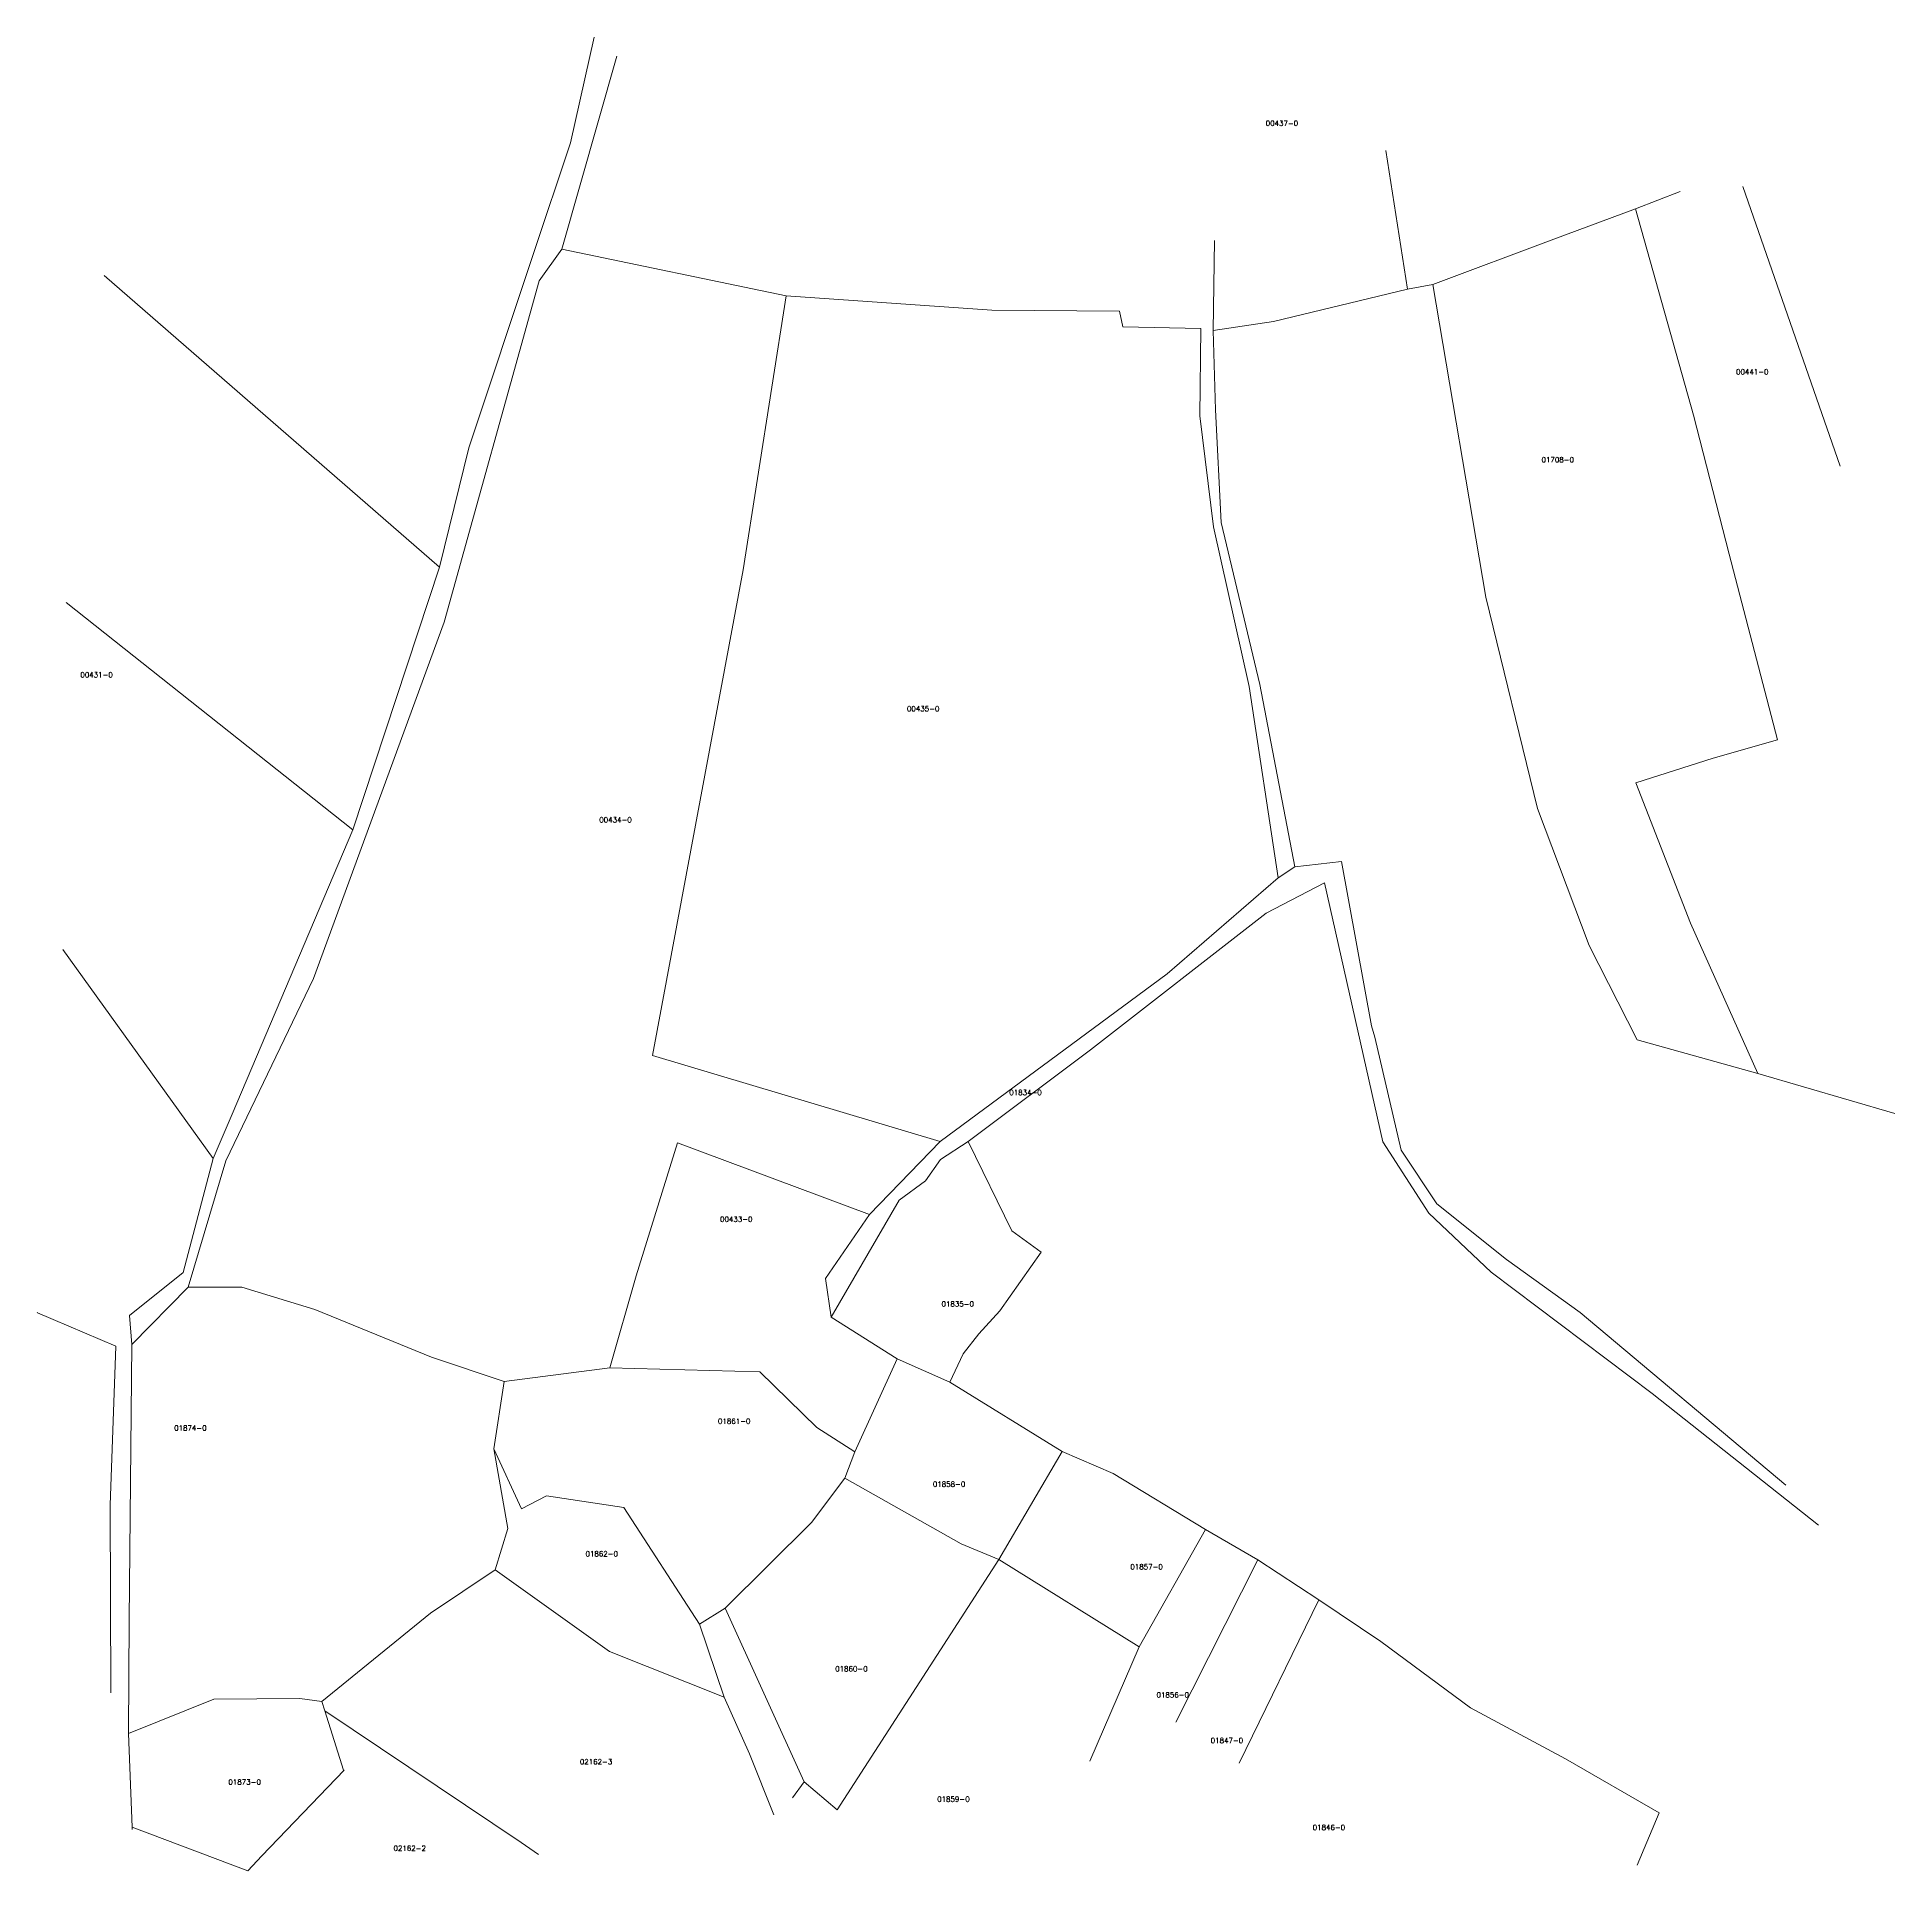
# Model space of a CAD drawing. Header units: metres. Extents: x 7519371 to 7519729, y 4695322 to 4695676.
import ezdxf

# ---------------------------------------------------------------- set-up
doc = ezdxf.new("R2010")
doc.units = ezdxf.units.M
for name, color, linetype, lineweight in [('Nr Parceles Baze', 7, 'Continuous', 0), ('Nr-Kojshi', 251, 'Continuous', 0), ('Parc-Kojshi', 251, 'Continuous', 0), ('Parcela Baze', 7, 'Continuous', 0)]:
    doc.layers.add(name, color=color, linetype=linetype, lineweight=lineweight)
doc.styles.get("Standard").update_dxf_attribs({"font": 'simplex.shx'})

msp = doc.modelspace()

# ---------------------------------------------------------------- linework, layer by layer
at = {"layer": 'Parc-Kojshi'}
for points in [[(7519474.063, 4695655.146), (7519478.634, 4695675.545)], [(7519482.994, 4695671.855), (7519472.402, 4695634.637)], [(7519466.972, 4695633.857), (7519474.063, 4695655.146)], [(7519635.422, 4695626.94), (7519631.263, 4695653.659)], [(7519679.413, 4695642.428), (7519688.033, 4695645.797)], [(7519718.841, 4695592.788), (7519700.083, 4695646.717)], [(7519663.653, 4695636.609), (7519679.413, 4695642.428)], [(7519690.551, 4695602.679), (7519679.413, 4695642.428)], [(7519454.511, 4695596.349), (7519466.972, 4695633.857)], [(7519472.402, 4695634.637), (7519468.032, 4695628.527)], [(7519472.402, 4695634.637), (7519515.692, 4695625.685)], [(7519598.232, 4695636.361), (7519597.972, 4695618.972)], [(7519640.332, 4695627.82), (7519663.653, 4695636.609)], [(7519448.85, 4695573.33), (7519384.162, 4695629.601)], [(7519468.032, 4695628.527), (7519449.75, 4695562.721)], [(7519609.632, 4695620.702), (7519635.422, 4695626.94)], [(7519635.422, 4695626.94), (7519640.332, 4695627.82)], [(7519640.332, 4695627.82), (7519650.56, 4695567.562)], [(7519507.39, 4695572.828), (7519515.692, 4695625.685)], [(7519515.692, 4695625.685), (7519555.332, 4695622.894)], [(7519555.332, 4695622.894), (7519579.952, 4695622.723)], [(7519579.952, 4695622.723), (7519580.542, 4695619.683)], [(7519580.542, 4695619.683), (7519595.572, 4695619.392)], [(7519595.381, 4695602.533), (7519595.572, 4695619.392)], [(7519597.972, 4695618.972), (7519609.632, 4695620.702)], [(7519597.972, 4695618.972), (7519598.401, 4695603.663)], [(7519598.04, 4695581.114), (7519595.381, 4695602.533)], [(7519598.401, 4695603.663), (7519599.52, 4695581.934)], [(7519697.43, 4695575.86), (7519690.551, 4695602.679)], [(7519448.85, 4695573.33), (7519454.511, 4695596.349)], [(7519604.949, 4695550.315), (7519598.04, 4695581.114)], [(7519599.52, 4695581.934), (7519606.949, 4695550.685)], [(7519432.108, 4695522.703), (7519448.85, 4695573.33)], [(7519489.887, 4695479.183), (7519507.39, 4695572.828)], [(7519706.769, 4695540.061), (7519697.43, 4695575.86)], [(7519376.87, 4695566.554), (7519432.108, 4695522.703)], [(7519650.56, 4695567.562), (7519660.479, 4695526.774)], [(7519449.75, 4695562.721), (7519424.567, 4695494.055)], [(7519610.528, 4695513.426), (7519604.949, 4695550.315)], [(7519606.949, 4695550.685), (7519613.748, 4695515.576)], [(7519694.399, 4695536.542), (7519706.769, 4695540.061)], [(7519679.449, 4695531.783), (7519694.399, 4695536.542)], [(7519690.018, 4695504.694), (7519679.449, 4695531.783)], [(7519660.479, 4695526.774), (7519670.458, 4695500.405)], [(7519432.108, 4695522.703), (7519408.836, 4695467.867)], [(7519613.748, 4695515.576), (7519610.528, 4695513.426)], [(7519622.718, 4695516.566), (7519613.748, 4695515.576)], [(7519628.487, 4695484.867), (7519622.718, 4695516.566)], [(7519589.117, 4695494.938), (7519610.528, 4695513.426)], [(7519619.468, 4695512.496), (7519608.188, 4695506.617)], [(7519630.696, 4695462.538), (7519619.468, 4695512.496)], [(7519608.188, 4695506.617), (7519574.357, 4695480.239)], [(7519702.997, 4695475.714), (7519690.018, 4695504.694)], [(7519405.226, 4695459.337), (7519376.207, 4695499.597)], [(7519670.458, 4695500.405), (7519679.747, 4695482.175)], [(7519424.567, 4695494.055), (7519407.656, 4695458.897)], [(7519545.336, 4695462.621), (7519589.117, 4695494.938)], [(7519629.157, 4695482.737), (7519628.487, 4695484.867)], [(7519574.357, 4695480.239), (7519550.766, 4695462.591)], [(7519634.206, 4695460.918), (7519629.157, 4695482.737)], [(7519679.747, 4695482.175), (7519702.997, 4695475.714)], [(7519545.336, 4695462.621), (7519489.887, 4695479.183)], [(7519702.997, 4695475.714), (7519729.397, 4695467.984)], [(7519408.836, 4695467.867), (7519405.226, 4695459.337)], [(7519531.756, 4695448.493), (7519545.336, 4695462.621)], [(7519550.766, 4695462.591), (7519545.396, 4695459.142)], [(7519559.165, 4695445.372), (7519550.766, 4695462.591)], [(7519639.576, 4695448.768), (7519630.696, 4695462.538)], [(7519399.435, 4695437.359), (7519405.226, 4695459.337)], [(7519407.656, 4695458.897), (7519400.405, 4695434.499)], [(7519545.396, 4695459.142), (7519542.506, 4695455.012)], [(7519641.086, 4695450.598), (7519634.206, 4695460.918)], [(7519542.506, 4695455.012), (7519537.436, 4695451.312)], [(7519537.436, 4695451.312), (7519524.335, 4695428.694)], [(7519651.605, 4695437.418), (7519639.576, 4695448.768)], [(7519654.515, 4695439.818), (7519641.086, 4695450.598)], [(7519564.805, 4695441.232), (7519559.165, 4695445.372)], [(7519556.825, 4695429.932), (7519564.805, 4695441.232)], [(7519389.065, 4695429.069), (7519399.435, 4695437.359)], [(7519682.594, 4695414.028), (7519651.605, 4695437.418)], [(7519668.725, 4695429.588), (7519654.515, 4695439.818)], [(7519400.405, 4695434.499), (7519389.524, 4695423.48)], [(7519410.725, 4695434.498), (7519400.405, 4695434.499)], [(7519424.775, 4695430.228), (7519410.725, 4695434.498)], [(7519371.355, 4695429.58), (7519371.265, 4695429.66)], [(7519386.424, 4695423.16), (7519371.355, 4695429.58)], [(7519447.284, 4695421.007), (7519424.775, 4695430.228)], [(7519552.835, 4695425.533), (7519556.825, 4695429.932)], [(7519708.384, 4695396.338), (7519668.725, 4695429.588)], [(7519389.065, 4695429.069), (7519389.524, 4695423.48)], [(7519385.313, 4695392.451), (7519386.424, 4695423.16)], [(7519389.524, 4695423.48), (7519389.002, 4695370.352)], [(7519549.805, 4695421.673), (7519552.835, 4695425.533)], [(7519461.324, 4695416.327), (7519447.284, 4695421.007)], [(7519481.674, 4695418.926), (7519461.324, 4695416.327)], [(7519537.085, 4695420.694), (7519547.204, 4695416.173)], [(7519547.204, 4695416.173), (7519549.805, 4695421.673)], [(7519459.294, 4695403.338), (7519461.324, 4695416.327)], [(7519568.874, 4695402.833), (7519547.204, 4695416.173)], [(7519714.684, 4695388.598), (7519682.594, 4695414.028)], [(7519461.973, 4695387.988), (7519459.294, 4695403.338)], [(7519459.294, 4695403.338), (7519464.623, 4695391.758)], [(7519526.964, 4695397.705), (7519528.884, 4695402.765)], [(7519556.643, 4695382.005), (7519568.874, 4695402.833)], [(7519578.724, 4695398.593), (7519568.874, 4695402.833)], [(7519520.563, 4695389.106), (7519526.964, 4695397.705)], [(7519526.964, 4695397.705), (7519549.393, 4695385.015)], [(7519596.503, 4695387.783), (7519578.724, 4695398.593)], [(7519464.623, 4695391.758), (7519469.473, 4695394.298)], [(7519469.473, 4695394.298), (7519484.343, 4695392.047)], [(7519385.452, 4695356.283), (7519385.313, 4695392.451)], [(7519484.343, 4695392.047), (7519498.943, 4695369.548)], [(7519459.543, 4695379.979), (7519461.973, 4695387.988)], [(7519503.923, 4695372.617), (7519520.563, 4695389.106)], [(7519583.723, 4695365.174), (7519596.503, 4695387.783)], [(7519606.623, 4695381.903), (7519596.503, 4695387.783)], [(7519549.393, 4695385.015), (7519556.643, 4695382.005)], [(7519459.543, 4695379.979), (7519447.123, 4695371.63)], [(7519481.622, 4695364.249), (7519459.543, 4695379.979)], [(7519525.471, 4695333.708), (7519556.643, 4695382.005)], [(7519556.643, 4695382.005), (7519583.723, 4695365.174)], [(7519590.762, 4695350.645), (7519606.623, 4695381.903)], [(7519618.383, 4695374.232), (7519606.623, 4695381.903)], [(7519498.943, 4695369.548), (7519503.923, 4695372.617)], [(7519503.923, 4695372.617), (7519519.112, 4695339.118)], [(7519603.012, 4695342.744), (7519618.383, 4695374.232)], [(7519630.273, 4695366.162), (7519618.383, 4695374.232)], [(7519389.002, 4695370.352), (7519388.862, 4695348.413)], [(7519447.123, 4695371.63), (7519426.172, 4695354.611)], [(7519503.682, 4695355.468), (7519498.943, 4695369.548)], [(7519574.232, 4695343.096), (7519583.723, 4695365.174)], [(7519647.572, 4695353.382), (7519630.273, 4695366.162)], [(7519503.682, 4695355.468), (7519481.622, 4695364.249)], [(7519405.322, 4695355.062), (7519388.862, 4695348.413)], [(7519421.882, 4695355.171), (7519405.322, 4695355.062)], [(7519426.172, 4695354.611), (7519421.882, 4695355.171)], [(7519426.725, 4695352.841), (7519426.172, 4695354.611)], [(7519508.562, 4695344.508), (7519503.682, 4695355.468)], [(7519430.301, 4695341.382), (7519426.725, 4695352.841)], [(7519426.725, 4695352.841), (7519464.604, 4695327.419)], [(7519665.902, 4695343.532), (7519647.572, 4695353.382)], [(7519388.862, 4695348.413), (7519389.551, 4695330.364)], [(7519513.291, 4695332.749), (7519508.562, 4695344.508)], [(7519683.952, 4695333.132), (7519665.902, 4695343.532)], [(7519414.61, 4695324.838), (7519430.431, 4695341.382)], [(7519430.431, 4695341.382), (7519430.301, 4695341.382)], [(7519519.112, 4695339.118), (7519516.891, 4695336.028)], [(7519519.112, 4695339.118), (7519525.471, 4695333.708)], [(7519679.711, 4695323.072), (7519683.952, 4695333.132)], [(7519389.551, 4695330.364), (7519411.851, 4695321.953)], [(7519389.551, 4695330.364), (7519389.611, 4695329.924)], [(7519464.604, 4695327.419), (7519467.896, 4695325.116)], [(7519411.851, 4695321.953), (7519414.61, 4695324.838)]]:
    msp.add_lwpolyline(points, dxfattribs=at)
at = {"layer": 'Parcela Baze', "flags": 128}
msp.add_lwpolyline([(7519523.275, 4695436.204), (7519531.756, 4695448.493), (7519494.736, 4695462.314), (7519486.765, 4695436.705), (7519481.674, 4695418.926), (7519510.564, 4695418.175), (7519521.594, 4695407.445), (7519528.884, 4695402.765), (7519537.085, 4695420.694), (7519524.335, 4695428.694)], close=True, dxfattribs=at)

# ---------------------------------------------------------------- texts
at = {"layer": 'Nr Parceles Baze'}
msp.add_text('00433-0', height=1, dxfattribs=at).set_placement((7519502.925, 4695447.094))
at = {"layer": 'Nr-Kojshi'}
for s, p in [('00437-0', (7519608.113, 4695658.43)), ('00441-0', (7519698.792, 4695610.508)), ('01708-0', (7519661.271, 4695593.561)), ('00431-0', (7519379.599, 4695552.084)), ('00435-0', (7519538.939, 4695545.548)), ('00434-0', (7519479.638, 4695524.111)), ('01834-0', (7519558.666, 4695471.53)), ('01835-0', (7519545.615, 4695430.763)), ('01874-0', (7519397.684, 4695406.85)), ('01861-0', (7519502.504, 4695408.146)), ('01858-0', (7519543.944, 4695396.005)), ('01862-0', (7519476.973, 4695382.598)), ('01857-0', (7519582.023, 4695380.084)), ('01860-0', (7519525.102, 4695360.407)), ('01856-0', (7519587.052, 4695355.375)), ('01847-0', (7519597.512, 4695346.585)), ('02162-3', (7519475.892, 4695342.497)), ('01873-0', (7519408.141, 4695338.583)), ('01859-0', (7519544.781, 4695335.277)), ('01846-0', (7519617.181, 4695329.824)), ('02162-2', (7519439.961, 4695325.801))]:
    msp.add_text(s, height=1, dxfattribs=at).set_placement(p)

doc.saveas('drawing.dxf')
